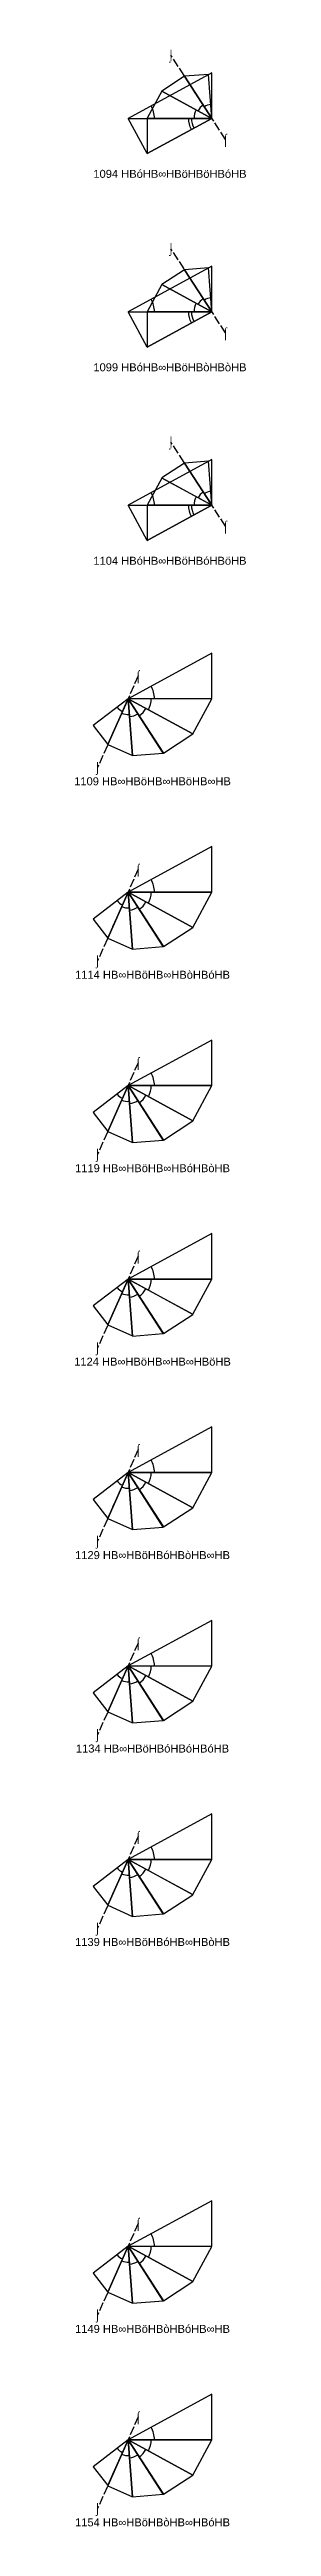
# Model space of a CAD drawing. Header units: millimetres. Extents: x 122552 to 1654769, y -10280102 to 62068.
# Drawn here: x 1153885 to 1177502, y -9149953 to -8808749 of the extents above; entities that cross this region are included whole.
import ezdxf
from ezdxf.enums import TextEntityAlignment as Align

# ---------------------------------------------------------------- set-up
doc = ezdxf.new("R2010")
doc.units = ezdxf.units.MM
doc.linetypes.add('ACAD_ISO02W100', pattern=[15, 12, -3])
for name, color, linetype in [('BASE', 170, 'Continuous'), ('HYPOTENUSE', 20, 'Continuous'), ('PERPENDICULAR', 90, 'Continuous'), ('Standard', 7, 'Continuous')]:
    doc.layers.add(name, color=color, linetype=linetype)
doc.styles.add('Arial', font='arial_0.ttf')

msp = doc.modelspace()

# ---------------------------------------------------------------- texts
at = {"style": 'Arial'}
for s, p in [('⌡', (1167141, -8809531)), ('⌠', (1174678, -8821126)), ('1094 HBóHB∞HBöHBöHBóHB', (1167000, -8825872)), ('⌡', (1167141, -8836180)), ('⌠', (1174678, -8847775)), ('1099 HBóHB∞HBöHBòHBòHB', (1167000, -8852520)), ('⌡', (1167141, -8862829)), ('⌠', (1174678, -8874424)), ('1104 HBóHB∞HBöHBóHBöHB', (1167000, -8879169)), ('⌠', (1162610, -8895014)), ('⌡', (1156996, -8907652)), ('1109 HB∞HBöHB∞HBöHB∞HB', (1164591, -8909549)), ('⌠', (1162610, -8921663)), ('1114 HB∞HBöHB∞HBòHBóHB', (1164591, -8936198)), ('⌡', (1156996, -8934301)), ('⌠', (1162610, -8948311)), ('1119 HB∞HBöHB∞HBóHBòHB', (1164591, -8962846)), ('⌡', (1156996, -8960950)), ('⌠', (1162610, -8974960)), ('⌡', (1156996, -8987598)), ('1124 HB∞HBöHB∞HB∞HBöHB', (1164591, -8989495)), ('⌠', (1162610, -9001609)), ('⌡', (1156996, -9014247)), ('1129 HB∞HBöHBóHBòHB∞HB', (1164591, -9016144)), ('⌠', (1162610, -9028257)), ('⌡', (1156996, -9040896)), ('1134 HB∞HBöHBóHBóHBóHB', (1164591, -9042792)), ('⌠', (1162610, -9054906)), ('1139 HB∞HBöHBóHB∞HBòHB', (1164591, -9069441)), ('⌡', (1156996, -9067544)), ('⌠', (1162610, -9108203)), ('⌡', (1156996, -9120842)), ('1149 HB∞HBöHBòHBóHB∞HB', (1164591, -9122738)), ('⌠', (1162610, -9134852)), ('⌡', (1156996, -9147490)), ('1154 HB∞HBöHBòHB∞HBóHB', (1164591, -9149387))]:
    msp.add_text(s, height=1100, dxfattribs=at).set_placement(p, align=Align.MIDDLE_CENTER)

# ---------------------------------------------------------------- blocks, each defined once
blk = doc.blocks.new('fundamental_block_GT')
at = {"color": 4}
blk.add_arc((0, -2), 277, 359.9799, 28.4254, dxfattribs=at)
at = {"layer": 'BASE'}
blk.add_line((0, 0), (879, -7), dxfattribs=at)
at = {"layer": 'HYPOTENUSE'}
blk.add_line((883, 469), (0, 0), dxfattribs=at)
at = {"layer": 'PERPENDICULAR'}
blk.add_line((879, -7), (883, 469), dxfattribs=at)

# ---------------------------------------------------------------- linework, layer by layer
at = {"linetype": 'ACAD_ISO02W100', "ltscale": 100}
for p, q in [((1174678, -8821126), (1167141, -8809531)), ((1174678, -8847775), (1167141, -8836180)), ((1174678, -8874424), (1167141, -8862829)), ((1162610, -8895014), (1156996, -8907652)), ((1162610, -8921663), (1156996, -8934301)), ((1162610, -8948311), (1156996, -8960950)), ((1162610, -8974960), (1156996, -8987598)), ((1162610, -9001609), (1156996, -9014247)), ((1162610, -9028257), (1156996, -9040896)), ((1162610, -9054906), (1156996, -9067544)), ((1162610, -9108203), (1156996, -9120842)), ((1162610, -9134852), (1156996, -9147490))]:
    msp.add_line(p, q, dxfattribs=at)

# ---------------------------------------------------------------- block references
for p, xscale, yscale, zscale, rotation in [((1172794, -8818228), 7.867265571233751, 7.867265571233751, 7.867265571233751, 123.511667238211), ((1172794, -8818228), 6.914651890687708, 6.914651890687708, 6.914651890687708, 95.02333447641226), ((1172794, -8818228), -11.58735412275403, 11.58735412275403, 11.58735412275403, 27.99999999999958), ((1172794, -8818228), 8.951118371073562, 8.951118371073562, 8.951118371073562, 151.9999999999985), ((1172794, -8818228), 10.184290763736, 10.184290763736, 10.184290763736, 180.4883327617911), ((1172794, -8844876), -11.58735412275403, 11.58735412275403, 11.58735412275403, 27.99999999999958), ((1172794, -8844876), 7.867265571233751, 7.867265571233751, 7.867265571233751, 123.511667238211), ((1172794, -8844876), 6.914651890687708, 6.914651890687708, 6.914651890687708, 95.02333447641226), ((1172794, -8844876), 8.951118371073562, 8.951118371073562, 8.951118371073562, 151.9999999999985), ((1172794, -8844876), 10.184290763736, 10.184290763736, 10.184290763736, 180.4883327617911), ((1172794, -8871525), -11.58735412275403, 11.58735412275403, 11.58735412275403, 27.99999999999958), ((1172794, -8871525), 8.951118371073562, 8.951118371073562, 8.951118371073562, 151.9999999999985), ((1172794, -8871525), 7.867265571233751, 7.867265571233751, 7.867265571233751, 123.511667238211), ((1172794, -8871525), 6.914651890687708, 6.914651890687708, 6.914651890687708, 95.02333447641226), ((1172794, -8871525), 10.184290763736, 10.184290763736, 10.184290763736, 180.4883327617911), ((1161207, -8898174), 11.58735412275403, 11.58735412275403, 11.58735412275403, 332.0000000000002), ((1161207, -8898174), 6.914651890687655, 6.914651890687655, 6.914651890687655, 218.0466689528337), ((1161207, -8898174), 7.867265571234018, 7.867265571234018, 7.867265571234018, 246.5350017146322), ((1161207, -8898174), 8.951118371073811, 8.951118371073811, 8.951118371073811, 275.0233344764194), ((1161207, -8898174), 10.18429076373612, 10.18429076373612, 10.18429076373612, 303.5116672382094), ((1161207, -8924822), 10.18429076373612, 10.18429076373612, 10.18429076373612, 303.5116672382094), ((1161207, -8924822), 11.58735412275403, 11.58735412275403, 11.58735412275403, 332.0000000000002), ((1161207, -8924822), 6.914651890687655, 6.914651890687655, 6.914651890687655, 218.0466689528337), ((1161207, -8924822), 7.867265571234018, 7.867265571234018, 7.867265571234018, 246.5350017146322), ((1161207, -8924822), 8.951118371073811, 8.951118371073811, 8.951118371073811, 275.0233344764194), ((1161207, -8951471), 10.18429076373612, 10.18429076373612, 10.18429076373612, 303.5116672382094), ((1161207, -8951471), 11.58735412275403, 11.58735412275403, 11.58735412275403, 332.0000000000002), ((1161207, -8951471), 6.914651890687655, 6.914651890687655, 6.914651890687655, 218.0466689528337), ((1161207, -8951471), 7.867265571234018, 7.867265571234018, 7.867265571234018, 246.5350017146322), ((1161207, -8951471), 8.951118371073811, 8.951118371073811, 8.951118371073811, 275.0233344764194), ((1161207, -8978120), 11.58735412275403, 11.58735412275403, 11.58735412275403, 332.0000000000002), ((1161207, -8978120), 10.18429076373612, 10.18429076373612, 10.18429076373612, 303.5116672382094), ((1161207, -8978120), 6.914651890687655, 6.914651890687655, 6.914651890687655, 218.0466689528337), ((1161207, -8978120), 7.867265571234018, 7.867265571234018, 7.867265571234018, 246.5350017146322), ((1161207, -8978120), 8.951118371073811, 8.951118371073811, 8.951118371073811, 275.0233344764194), ((1161207, -9004768), 11.58735412275403, 11.58735412275403, 11.58735412275403, 332.0000000000002), ((1161207, -9004768), 10.18429076373612, 10.18429076373612, 10.18429076373612, 303.5116672382094), ((1161207, -9004768), 6.914651890687655, 6.914651890687655, 6.914651890687655, 218.0466689528337), ((1161207, -9004768), 7.867265571234018, 7.867265571234018, 7.867265571234018, 246.5350017146322), ((1161207, -9004768), 8.951118371073811, 8.951118371073811, 8.951118371073811, 275.0233344764194), ((1161207, -9031417), 11.58735412275403, 11.58735412275403, 11.58735412275403, 332.0000000000002), ((1161207, -9031417), 6.914651890687655, 6.914651890687655, 6.914651890687655, 218.0466689528337), ((1161207, -9031417), 7.867265571234018, 7.867265571234018, 7.867265571234018, 246.5350017146322), ((1161207, -9031417), 8.951118371073811, 8.951118371073811, 8.951118371073811, 275.0233344764194), ((1161207, -9031417), 10.18429076373612, 10.18429076373612, 10.18429076373612, 303.5116672382094), ((1161207, -9058066), 10.18429076373612, 10.18429076373612, 10.18429076373612, 303.5116672382094), ((1161207, -9058066), 11.58735412275403, 11.58735412275403, 11.58735412275403, 332.0000000000002), ((1161207, -9058066), 6.914651890687655, 6.914651890687655, 6.914651890687655, 218.0466689528337), ((1161207, -9058066), 7.867265571234018, 7.867265571234018, 7.867265571234018, 246.5350017146322), ((1161207, -9058066), 8.951118371073811, 8.951118371073811, 8.951118371073811, 275.0233344764194), ((1161207, -9111363), 11.58735412275403, 11.58735412275403, 11.58735412275403, 332.0000000000002), ((1161207, -9111363), 10.18429076373612, 10.18429076373612, 10.18429076373612, 303.5116672382094), ((1161207, -9111363), 6.914651890687655, 6.914651890687655, 6.914651890687655, 218.0466689528337), ((1161207, -9111363), 7.867265571234018, 7.867265571234018, 7.867265571234018, 246.5350017146322), ((1161207, -9111363), 8.951118371073811, 8.951118371073811, 8.951118371073811, 275.0233344764194), ((1161207, -9138012), 11.58735412275403, 11.58735412275403, 11.58735412275403, 332.0000000000002), ((1161207, -9138012), 10.18429076373612, 10.18429076373612, 10.18429076373612, 303.5116672382094), ((1161207, -9138012), 6.914651890687655, 6.914651890687655, 6.914651890687655, 218.0466689528337), ((1161207, -9138012), 7.867265571234018, 7.867265571234018, 7.867265571234018, 246.5350017146322), ((1161207, -9138012), 8.951118371073811, 8.951118371073811, 8.951118371073811, 275.0233344764194)]:
    msp.add_blockref('fundamental_block_GT', p, dxfattribs=dict(xscale=xscale, yscale=yscale, zscale=zscale, rotation=rotation))
at = {"layer": 'Standard', "xscale": 13.18371388650824, "yscale": 13.18371388650824, "zscale": 13.18371388650824, "rotation": 0.4883327617913192}
for p in [(1161207, -8818228), (1161207, -8844876), (1161207, -8871525), (1161207, -8898174), (1161207, -8924822), (1161207, -8951471), (1161207, -8978120), (1161207, -9004768), (1161207, -9031417), (1161207, -9058066), (1161207, -9111363), (1161207, -9138012)]:
    msp.add_blockref('fundamental_block_GT', p, dxfattribs=at)

msp.set_redraw_order([(e.dxf.handle, doc.entitydb.next_handle()) for e in msp.query("TEXT MTEXT ATTDEF DIMENSION ARC_DIMENSION")])  # texts and dimensions are drawn at this point

doc.saveas('drawing.dxf')
